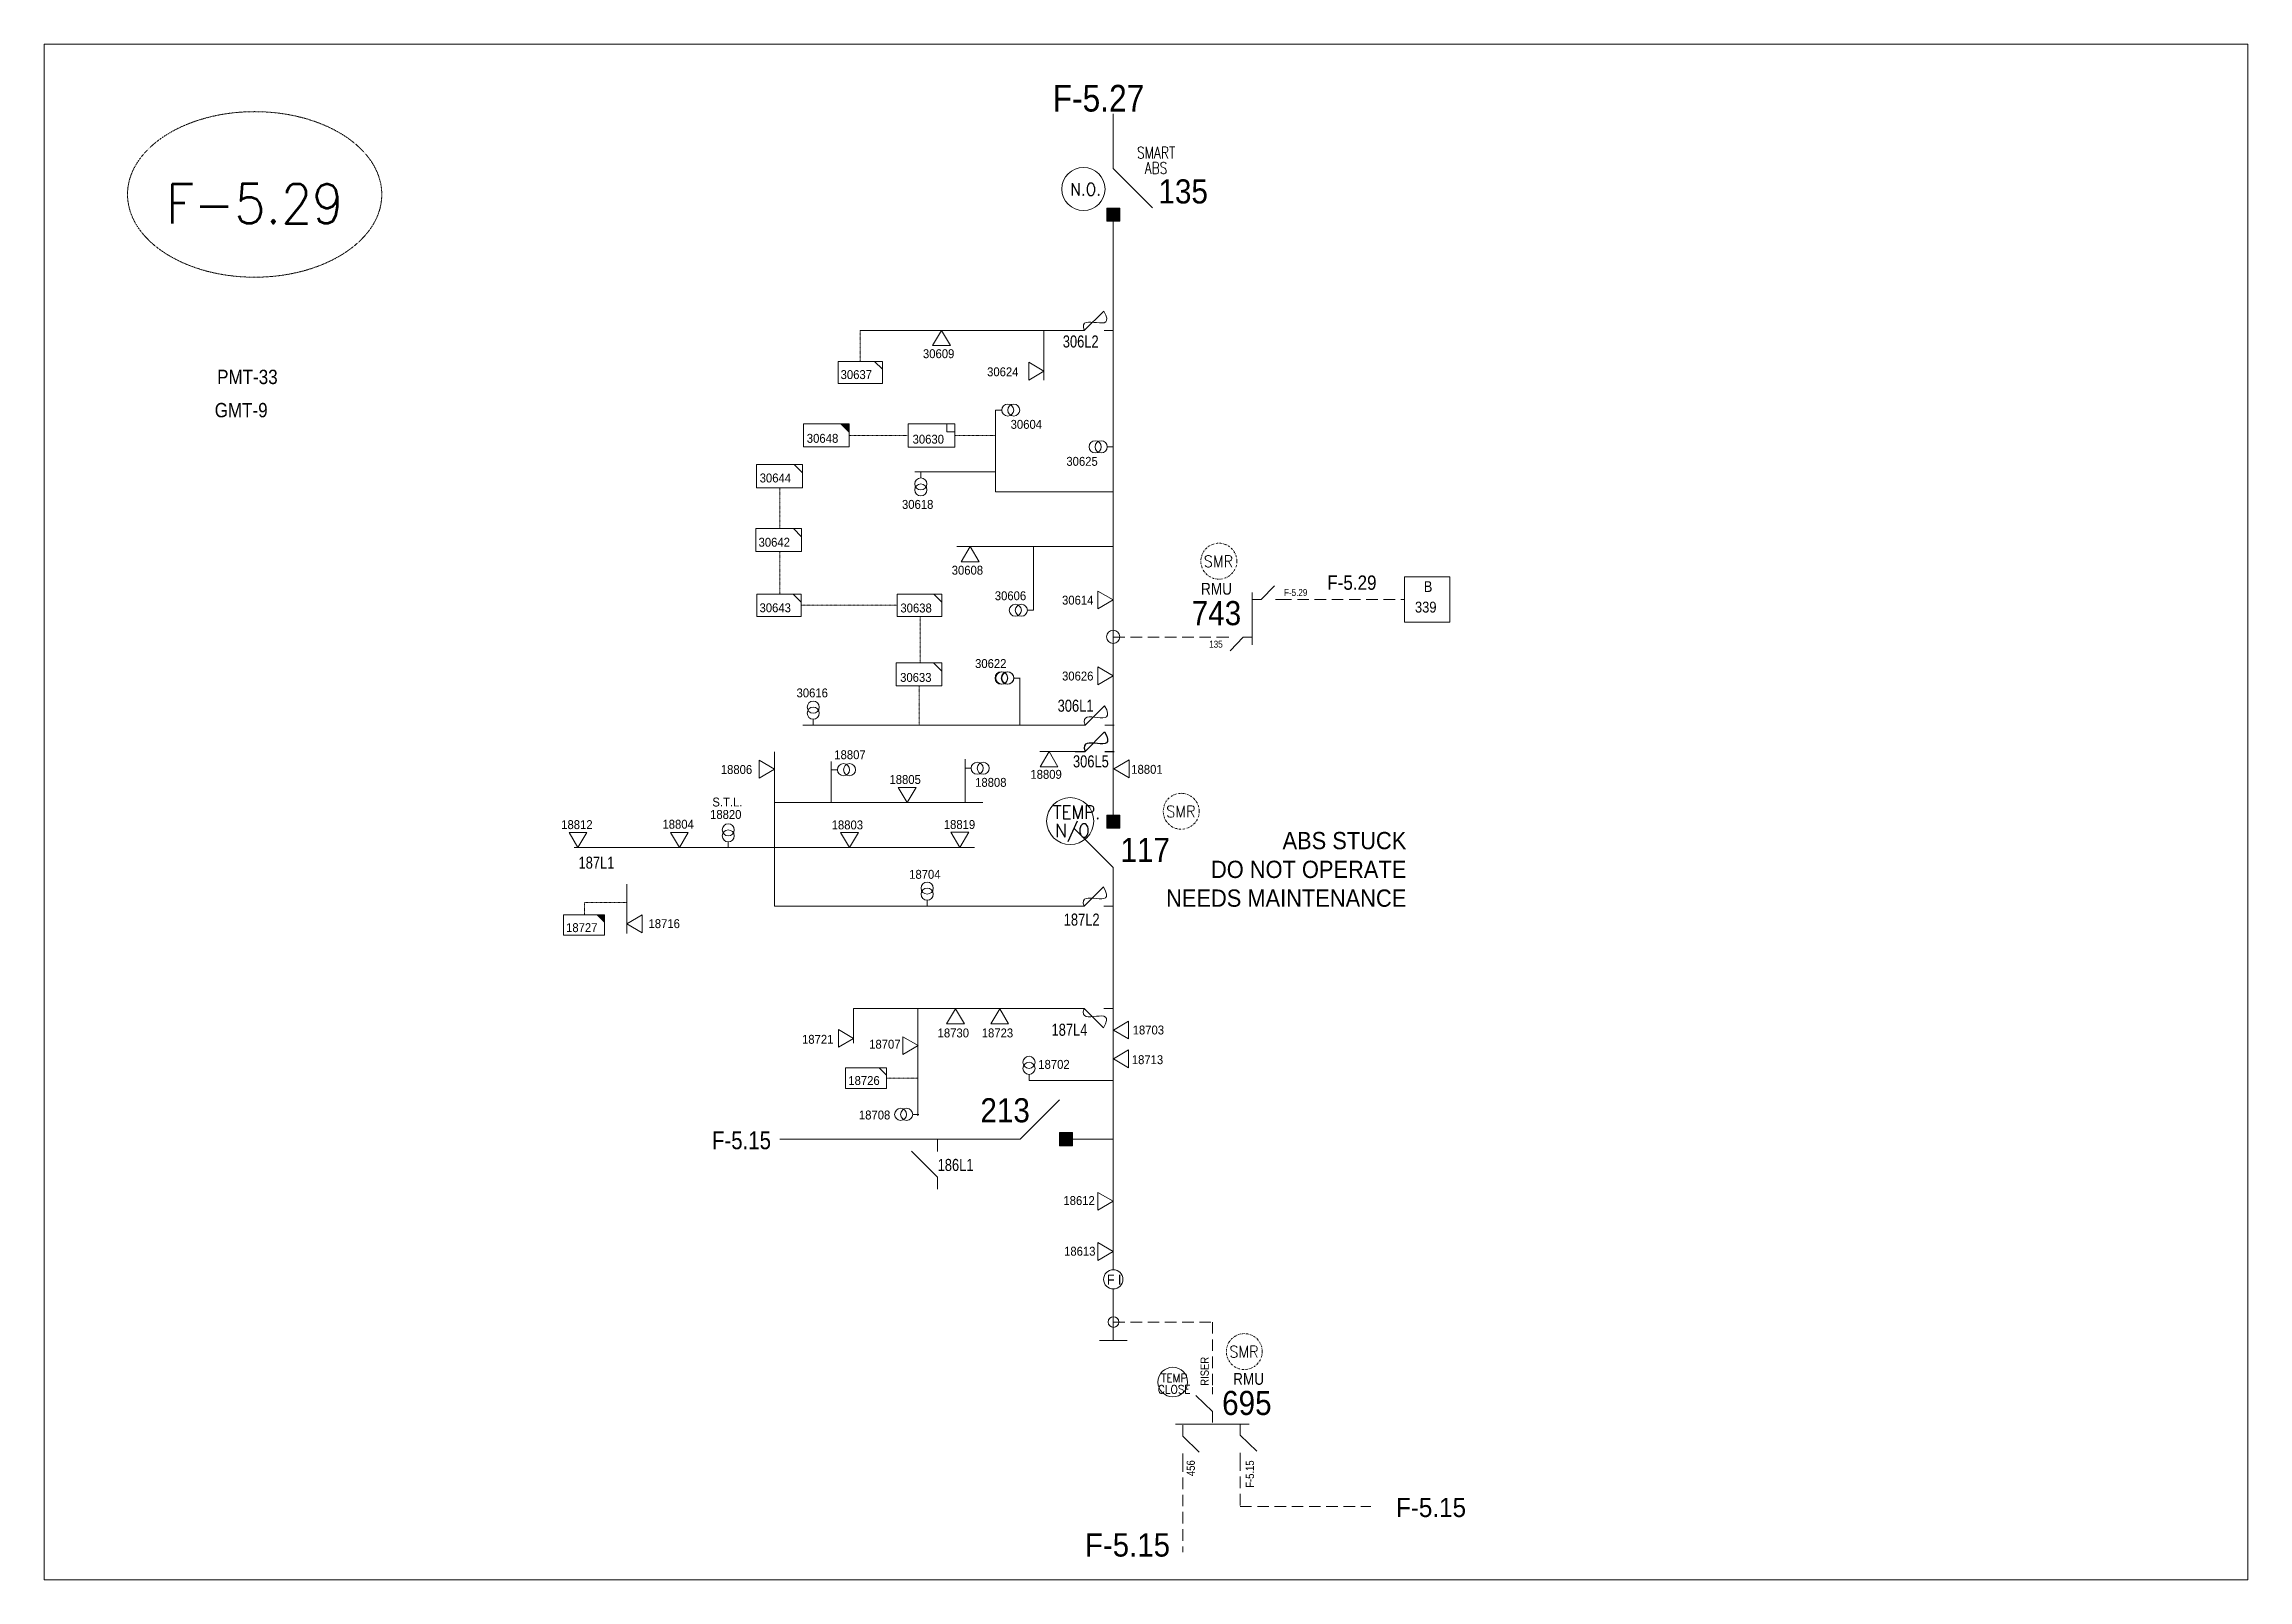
# Model space of a CAD drawing. Header units: metres. Extents: x 65984 to 144644, y -19036 to 23726.
# Drawn here: x 103074 to 103988, y -5315 to -4678 of the extents above; entities that cross this region are included whole.
import ezdxf
from ezdxf.enums import TextEntityAlignment as Align

# ---------------------------------------------------------------- set-up
doc = ezdxf.new("R2010")
doc.units = ezdxf.units.M
doc.header["$MEASUREMENT"] = 0
for name, pattern in [('DGN Style 3', [0.013877, 0, -0.013877]), ('DGN Style 4', [1.6, 0.8, -0.4, 0, -0.4]), ('HIDDEN2', [2381.25, 1587.5, -793.75])]:
    doc.linetypes.add(name, pattern=pattern)
doc.layers.get('0').update_dxf_attribs({"color": 95, "lineweight": 40})
for name, color, linetype, lineweight in [('ABS', 7, 'Continuous', 40), ('ABS NUMBER', 112, 'Continuous', 30), ('d_eos', 111, 'Continuous', 40), ('d_eos no', 121, 'Continuous', 40), ('d_fco', 5, 'Continuous', 40), ('d_fco text', 95, 'Continuous', 40), ('d_oh branch', 94, 'Continuous', 40), ('d_switch', 95, 'Continuous', 40), ('d_tf', 1, 'Continuous', 40), ('d_tf no', 6, 'Continuous', 40), ('d_tf_200', 1, 'Continuous', 40), ('d_ug cable', 95, 'Continuous', 40), ('d_unit sub', 7, 'Continuous', 40), ('EARTH FAULT INDICATOR', 95, 'Continuous', 40), ('FDR  1  05', 172, 'Continuous', 40), ('FDR  2  17', 98, 'Continuous', 40), ('fedr no', 95, 'Continuous', 40), ('GRID STATION 01', 7, 'Continuous', 40), ('Level 37', 7, 'Continuous', 0), ('O H MAIN FEEDER', 4, 'Continuous', 100), ('SW N O', 114, 'Continuous', 30)]:
    doc.layers.add(name, color=color, linetype=linetype, lineweight=lineweight)
doc.styles.add('NASKHF', font='naskhf.shx', dxfattribs={"height": 8})
doc.styles.add('Style-Andalus', font='andlso.ttf')
doc.styles.add('Style-Arial', font='arial.ttf')
doc.styles.add('Style-ENGINEERING', font='ENGINEERING.shx')
doc.styles.add('Style-msdefault', font='msdefault.shx')
doc.styles.add('Style-simplex', font='simplex.shx')
doc.styles.add('Style-STANDARD', font='STANDARD.shx')

msp = doc.modelspace()

# ---------------------------------------------------------------- texts
at = {"layer": 'ABS NUMBER', "color": 2, "lineweight": 0, "style": 'Style-Arial', "width": 0.88}
msp.add_text('117', height=10, dxfattribs=at).set_placement((103520.92, -5017.67))
at = {"layer": 'ABS NUMBER', "color": 7, "lineweight": 0, "style": 'Style-Arial', "width": 0.88}
msp.add_text('213', height=10, dxfattribs=at).set_placement((103462.82, -5125.67))
at = {"layer": 'ABS NUMBER', "color": 2, "lineweight": 0, "insert": (103557.16, -4744.69), "char_height": 10, "attachment_point": 9, "style": 'NASKHF'}
msp.add_mtext('\\fArial|b0|i0|c178178|p39;\\H1x;\\W0.88;135\\P', dxfattribs=at)
at = {"layer": 'd_eos no', "color": 2, "linetype": 'Continuous', "lineweight": 0, "style": 'Style-Arial', "width": 0.88}
msp.add_text('743', height=10, dxfattribs=at).set_placement((103550.45, -4919.47))
msp.add_text('695', height=10, dxfattribs=at).set_placement((103583.57, -5237.06), align=Align.TOP_RIGHT)
at = {"layer": 'd_fco text', "color": 7, "linetype": 'Continuous', "lineweight": 0, "style": 'Style-msdefault', "width": 0.8}
for s, p in [('306L2', (103511.85, -4799.29)), ('306L1', (103509.71, -4950.36)), ('187L2', (103512.24, -5039.07)), ('187L4', (103507.18, -5084.78))]:
    msp.add_text(s, height=5, dxfattribs=at).set_placement(p, align=Align.TOP_RIGHT)
at = {"layer": 'd_fco text', "color": 174, "linetype": 'Continuous', "lineweight": 30, "style": 'Style-msdefault', "width": 0.8}
msp.add_text('306L5', height=5, dxfattribs=at).set_placement((103516.07, -4973.45), align=Align.TOP_RIGHT)
at = {"layer": 'd_fco text', "color": 174, "linetype": 'Continuous', "lineweight": 0, "style": 'Style-msdefault', "width": 0.8}
msp.add_text('187L1', height=5, dxfattribs=at).set_placement((103311.02, -5020.46), align=Align.RIGHT)
at = {"layer": 'd_fco text', "color": 7, "linetype": 'Continuous', "lineweight": 0, "style": 'Style-msdefault', "width": 0.8}
msp.add_text('186L1', height=5, dxfattribs=at).set_placement((103445.07, -5140.84), align=Align.TOP_LEFT)
at = {"layer": 'd_switch', "color": 7, "linetype": 'Continuous', "lineweight": 0, "style": 'Style-msdefault', "width": 0.857143}
for s, p in [('F-5.29', (103588.72, -4904.45)), ('135', (103557.7, -4925.9))]:
    msp.add_text(s, height=2.92, dxfattribs=at).set_placement(p, align=Align.TOP_LEFT)
at = {"layer": 'd_switch', "color": 2, "linetype": 'Continuous', "lineweight": 0, "style": 'Style-ENGINEERING', "width": 0.857143}
msp.add_text('F-5.15', height=7.39, dxfattribs=at).set_placement((103375.96, -5129.43), align=Align.TOP_RIGHT)
at = {"layer": 'd_switch', "color": 7, "linetype": 'Continuous', "lineweight": 0, "style": 'Style-ENGINEERING', "width": 0.857143}
msp.add_text('RISER', height=3.43, rotation=89.99963, dxfattribs=at).set_placement((103554.1, -5234.93), align=Align.TOP_LEFT)
at = {"layer": 'd_switch', "color": 131, "linetype": 'Continuous', "lineweight": 0, "style": 'Style-ENGINEERING', "width": 0.857143}
for s, p in [('456', (103548.33, -5265.83)), ('F-5.15', (103572.87, -5265.89))]:
    msp.add_text(s, height=3.43, rotation=90, dxfattribs=at).set_placement(p, align=Align.TOP_RIGHT)
at = {"layer": 'd_tf no', "color": 174, "linetype": 'Continuous', "lineweight": 0, "style": 'Style-msdefault', "width": 0.945946}
for s, p in [('30609', (103438.98, -4808.71)), ('30608', (103450.91, -4898.51)), ('18730', (103445.07, -5090.45)), ('18723', (103463.37, -5090.45))]:
    msp.add_text(s, height=3.7, dxfattribs=at).set_placement(p)
at = {"layer": 'd_tf no', "color": 174, "linetype": 'Continuous', "lineweight": 0, "style": 'Style-msdefault'}
for s, width, p in [('30637', 0.945946, (103404.84, -4813.68)), ('30624', 0.945946, (103465.59, -4812.53)), ('30648', 0.953514, (103390.78, -4840.12)), ('30630', 0.945946, (103434.69, -4840.47)), ('30625', 0.945946, (103498.46, -4849.66)), ('30644', 0.945946, (103371.27, -4856.56)), ('30618', 0.945946, (103430.29, -4867.52)), ('30642', 0.945946, (103370.81, -4883.21)), ('30643', 0.945946, (103371.21, -4910.4)), ('30638', 0.945946, (103429.63, -4910.49)), ('30622', 0.945946, (103460.6, -4933.53)), ('30633', 0.945946, (103429.52, -4939.28)), ('30616', 0.945946, (103386.56, -4945.7)), ('18807', 0.945946, (103402.21, -4971.34)), ('18806', 0.945946, (103355.15, -4977.48)), ('18809', 0.945946, (103483.55, -4979.49)), ('18801', 0.945946, (103525.37, -4977.41)), ('18805', 0.945946, (103425.1, -4981.63)), ('18808', 0.945946, (103460.62, -4982.81)), ('18820', 0.945946, (103350.7, -4996.13)), ('18812', 0.945946, (103288.96, -5000.34)), ('18804', 0.945946, (103330.95, -5000.18)), ('18803', 0.945946, (103401.13, -5000.46)), ('18819', 0.945946, (103447.63, -5000.29)), ('18704', 0.945946, (103433.27, -5020.96)), ('18727', 0.945946, (103290.98, -5043.07)), ('18721', 0.945946, (103388.83, -5089.39)), ('18703', 0.945946, (103525.96, -5085.53)), ('18702', 0.945946, (103486.81, -5099.78)), ('18713', 0.945946, (103525.6, -5097.84)), ('18726', 0.945946, (103408.03, -5106.48))]:
    msp.add_text(s, height=3.7, dxfattribs=dict(at, width=width)).set_placement(p, align=Align.TOP_LEFT)
at = {"layer": 'd_tf no', "color": 174, "linetype": 'Continuous', "lineweight": 0, "style": 'Style-msdefault', "width": 0.945946}
for s, p in [('30604', (103488.36, -4834.32)), ('30606', (103481.79, -4905.41)), ('30614', (103509.68, -4907.23)), ('30626', (103509.68, -4938.71)), ('18707', (103429.69, -5091.43)), ('18708', (103425.44, -5120.78)), ('18612', (103510.25, -5156.26)), ('18613', (103510.53, -5177.28))]:
    msp.add_text(s, height=3.7, dxfattribs=at).set_placement(p, align=Align.TOP_RIGHT)
at = {"layer": 'd_tf no', "color": 1, "linetype": 'Continuous', "lineweight": 13, "ltscale": 1.290605, "style": 'Style-simplex', "width": 0.909091}
for p in [(103561.56, -4893), (103545.95, -4996.73), (103572.12, -5220.83)]:
    msp.add_text('SMR', height=4.783, dxfattribs=at).set_placement(p, align=Align.MIDDLE_CENTER)
at = {"layer": 'd_tf no', "color": 7, "linetype": 'Continuous', "lineweight": 0, "style": 'Style-msdefault', "width": 0.945946}
msp.add_text('S.T.L.', height=3.7, dxfattribs=at).set_placement((103351.64, -4990.97), align=Align.TOP_LEFT)
at = {"layer": 'd_tf no', "color": 174, "linetype": 'Continuous', "lineweight": 0, "style": 'Style-msdefault', "width": 0.945946}
msp.add_text('18716', height=3.7, dxfattribs=at).set_placement((103338.18, -5045.11), align=Align.RIGHT)
at = {"layer": 'd_tf no', "color": 2, "linetype": 'Continuous', "lineweight": 0, "style": 'Style-msdefault', "width": 0.945946}
for height, p in [(7.953, (103664.23, -5281.43)), (9.653, (103541.45, -5296.13))]:
    msp.add_text('F-5.15', height=height, dxfattribs=at).set_placement(p, align=Align.TOP_RIGHT)
at = {"layer": 'd_tf no', "color": 2, "linetype": 'Continuous', "lineweight": 0, "insert": (103639.43, -5005.23), "char_height": 7.1577, "attachment_point": 3, "style": 'NASKHF'}
msp.add_mtext('\\Fmsdefault;\\H1x;\\W0.945946;ABS STUCK\\PDO NOT OPERATE\\PNEEDS MAINTENANCE', dxfattribs=at)
at = {"layer": 'fedr no', "color": 6, "linetype": 'Continuous', "lineweight": 0, "insert": (103161.83, -4744.62), "char_height": 16.503, "attachment_point": 5, "style": 'Style-STANDARD'}
msp.add_mtext('F-5.29', dxfattribs=at)
at = {"layer": 'GRID STATION 01', "color": 2, "linetype": 'Continuous', "lineweight": 0, "style": 'Style-msdefault', "width": 0.888889}
for s, height, p in [('F-5.27', 11.066, (103492.78, -4695.36)), ('F-5.29', 5.94, (103606.68, -4898.85))]:
    msp.add_text(s, height=height, dxfattribs=at).set_placement(p, align=Align.TOP_LEFT)
at = {"layer": 'GRID STATION 01', "linetype": 'Continuous', "lineweight": 13, "style": 'Style-msdefault', "width": 0.888889}
for s, p in [('PMT-33', (103146.26, -4813.52)), ('GMT-9', (103145.25, -4827.29))]:
    msp.add_text(s, height=5.94, dxfattribs=at).set_placement(p, align=Align.TOP_LEFT)
at = {"layer": 'GRID STATION 01', "color": 7, "linetype": 'Continuous', "lineweight": 0, "style": 'Style-msdefault', "width": 0.888889}
for s, p in [('B', (103646.69, -4901.21)), ('339', (103643.04, -4909.72))]:
    msp.add_text(s, height=4.5, dxfattribs=at).set_placement(p, align=Align.TOP_LEFT)
at = {"layer": 'Level 37', "color": 2, "linetype": 'Continuous', "lineweight": 0, "style": 'Style-msdefault', "width": 0.86}
msp.add_text('RMU', height=4.9, rotation=359.99963, dxfattribs=at).set_placement((103567.14, -4906.81), align=Align.RIGHT)
msp.add_text('RMU', height=4.9, rotation=359.99963, dxfattribs=at).set_placement((103567.62, -5229.63), align=Align.TOP_LEFT)
at = {"layer": 'Level 37', "color": 2, "linetype": 'Continuous', "lineweight": 13, "ltscale": 0.954148, "insert": (103535.65, -4726.66), "char_height": 4.7936, "attachment_point": 5, "line_spacing_factor": 0.8, "style": 'Style-STANDARD'}
msp.add_mtext('\\H1x;\\W0.854701;SMART \\PABS', dxfattribs=at)

# ---------------------------------------------------------------- blocks, each defined once
blk = doc.blocks.new('TF_8')
at = {"color": 0, "linetype": 'ByBlock', "lineweight": -2}
blk.add_line((6.3, 4.95), (9.9, 1.35), dxfattribs=at)
blk.add_3dface([(-10.1, 4.95), (9.9, 4.95), (9.9, -5.05), (-10.1, -5.05)], dxfattribs=at)
blk = doc.blocks.new('TFU_129')
at = {"layer": 'd_tf_200', "color": 174, "linetype": 'Continuous', "lineweight": 0}
blk.add_line((0, 10), (0, 0), dxfattribs=at)
for centre in [(0, 30), (0, 20)]:
    blk.add_circle(centre, 10, dxfattribs=at)
blk = doc.blocks.new('TF3')
at = {"color": 0, "linetype": 'ByBlock', "lineweight": -2}
for p, q in [((11.3, 9), (18.3, 9)), ((18.3, 9), (18.3, 2))]:
    blk.add_line(p, q, dxfattribs=at)
at = {"color": 0, "linetype": 'ByBlock', "lineweight": -2, "flags": 128}
blk.add_lwpolyline([(18.3, 2), (11.3, 2), (11.3, 9)], dxfattribs=at)
at = {"color": 0, "linetype": 'ByBlock', "lineweight": -2}
blk.add_3dface([(-21.7, 9), (18.3, 9), (18.3, -11), (-21.7, -11)], dxfattribs=at)
blk = doc.blocks.new('TFU_65')
at = {"layer": 'FDR  2  17', "color": 174, "linetype": 'Continuous', "lineweight": 0}
blk.add_line((0, 10), (0, 0), dxfattribs=at)
for centre in [(0, 30), (0, 20)]:
    blk.add_circle(centre, 10, dxfattribs=at)
blk = doc.blocks.new('*U1198')
at = {"layer": 'd_fco', "color": 7, "linetype": 'Continuous', "lineweight": 0}
blk.add_line((-4.6, 4.2), (-10.1, 4.2), dxfattribs=at)
at = {"layer": 'd_fco', "color": 7, "linetype": 'Continuous', "lineweight": 0, "flags": 128}
blk.add_lwpolyline([(13, 4.2), (7.1, 4.2), (-4.4, -7.3)], dxfattribs=at)
at = {"layer": 'd_fco', "color": 7, "linetype": 'Continuous', "lineweight": 0}
blk.add_open_spline([(-4.4, -7.3), (-13, 7.7), (11.6, -7.7), (7.1, 4.2)], degree=3, dxfattribs=at)
blk = doc.blocks.new('exist.us-1000kva')
at = {"color": 0, "linetype": 'ByBlock', "lineweight": -2, "flags": 128}
blk.add_lwpolyline([(40, 12.9), (32.8, 20), (40, 20)], close=True, dxfattribs=at)
at = {"color": 0, "linetype": 'ByBlock', "lineweight": -2, "extrusion": (0, 0, -1)}
blk.add_solid([(-40, 12.9), (-32.8, 20), (-40, 20)], dxfattribs=at)
at = {"color": 0, "linetype": 'ByBlock', "lineweight": -2, "xscale": 2, "yscale": 2}
blk.add_blockref('TF_8', (20.2, 10.1), dxfattribs=at)
blk = doc.blocks.new('ABS2_1_1')
at = {"color": 0, "linetype": 'ByBlock', "lineweight": -2, "ltscale": 500}
for q in [(-29900, 43500), (0, 0)]:
    blk.add_line((0, 13600), q, dxfattribs=at)
at = {"color": 0, "linetype": 'ByBlock', "lineweight": -2, "ltscale": 500, "flags": 128}
for points in [[(5000, 43600), (-5000, 43600), (-5000, 53600), (5000, 53600)], [(3791, 49653), (3791, 49653), (3791, 49653)]]:
    blk.add_lwpolyline(points, close=True, dxfattribs=at)
at = {"color": 0, "linetype": 'ByBlock', "lineweight": -2, "ltscale": 500}
for points in [[(5000, 43600), (-5000, 43600), (5000, 53600), (-5000, 53600)], [(3791, 49653), (3791, 49653), (3791, 49653)]]:
    blk.add_solid(points, dxfattribs=at)
blk = doc.blocks.new('*U1199')
at = {"layer": 'EARTH FAULT INDICATOR', "color": 2, "linetype": 'Continuous', "lineweight": 0}
blk.add_circle((0.02, 0.13), 4, dxfattribs=at)
at = {"layer": 'EARTH FAULT INDICATOR', "color": 2, "lineweight": 0, "style": 'Style-Andalus', "width": 0.9}
blk.add_text('F I', height=4.234, dxfattribs=at).set_placement((-2.61, 2.11), align=Align.TOP_LEFT)
blk = doc.blocks.new('*U1200')
at = {"layer": 'ABS', "color": 7, "linetype": 'Continuous', "lineweight": 0, "ltscale": 0.188882}
for p, q in [((-8, -8.1), (8.3, 8.2)), ((-8, -8.1), (-15.4, -8.1)), ((15.4, -8.1), (8, -8.1))]:
    blk.add_line(p, q, dxfattribs=at)
blk = doc.blocks.new('*U1405')
at = {"layer": 'd_fco', "color": 174, "linetype": 'Continuous', "lineweight": 30}
blk.add_line((-4.6, 4.2), (-10.1, 4.2), dxfattribs=at)
at = {"layer": 'd_fco', "color": 174, "linetype": 'Continuous', "lineweight": 30, "flags": 128}
blk.add_lwpolyline([(13, 4.2), (7.1, 4.2), (-4.4, -7.3)], dxfattribs=at)
at = {"layer": 'd_fco', "color": 174, "linetype": 'Continuous', "lineweight": 30}
blk.add_open_spline([(-4.4, -7.3), (-13, 7.7), (11.6, -7.7), (7.1, 4.2)], degree=3, dxfattribs=at)
blk = doc.blocks.new('TRA1_415')
at = {"layer": 'd_tf', "color": 174, "linetype": 'Continuous', "lineweight": 0, "ltscale": 0.00019707, "flags": 128}
blk.add_lwpolyline([(10, -17), (0, 0), (-10, -17)], close=True, dxfattribs=at)
blk = doc.blocks.new('TRA1_414')
at = {"layer": 'd_tf', "color": 174, "linetype": 'Continuous', "lineweight": 0, "ltscale": 0.00019707, "xscale": 1.000046566207834, "yscale": 1.000046566207834, "zscale": 1.000046566207834, "rotation": 180}
blk.add_blockref('TRA1_415', (0, 0), dxfattribs=at)
blk = doc.blocks.new('TRA1_417')
at = {"layer": 'd_tf', "color": 174, "linetype": 'Continuous', "lineweight": 0, "ltscale": 0.00019715, "flags": 128}
blk.add_lwpolyline([(10, -17), (0, 0), (-10, -17)], close=True, dxfattribs=at)
blk = doc.blocks.new('TRA1_416')
at = {"layer": 'd_tf', "color": 174, "linetype": 'Continuous', "lineweight": 0, "ltscale": 0.00019715, "xscale": 1.000046566207833, "yscale": 1.000046566207833, "zscale": 1.000046566207833, "rotation": 180}
blk.add_blockref('TRA1_417', (0, 0), dxfattribs=at)
blk = doc.blocks.new('TRA1_192')
at = {"layer": 'd_tf', "color": 174, "linetype": 'Continuous', "lineweight": 0, "ltscale": 0.000150064, "flags": 128}
blk.add_lwpolyline([(10.1, -17), (0.1, 0), (-9.9, -17)], close=True, dxfattribs=at)
blk = doc.blocks.new('TRA1_191')
at = {"layer": 'd_tf', "color": 174, "linetype": 'Continuous', "lineweight": 0, "ltscale": 0.000150064, "xscale": 1.000046566207833, "yscale": 1.000046566207833, "zscale": 1.000046566207833, "rotation": 180}
blk.add_blockref('TRA1_192', (0, 0), dxfattribs=at)
blk = doc.blocks.new('TRA1_194')
at = {"layer": 'd_tf', "color": 174, "linetype": 'Continuous', "lineweight": 0, "ltscale": 0.000150003, "flags": 128}
blk.add_lwpolyline([(10, -17), (0, 0), (-10, -17)], close=True, dxfattribs=at)
blk = doc.blocks.new('TRA1_193')
at = {"layer": 'd_tf', "color": 174, "linetype": 'Continuous', "lineweight": 0, "ltscale": 0.000150003, "xscale": 1.000046566207834, "yscale": 1.000046566207834, "zscale": 1.000046566207834, "rotation": 180}
blk.add_blockref('TRA1_194', (0, 0), dxfattribs=at)
blk = doc.blocks.new('TRA1_188')
at = {"layer": 'd_tf', "color": 174, "linetype": 'Continuous', "lineweight": 0, "ltscale": 0.000164311, "extrusion": (0, 0, -1), "flags": 128}
blk.add_lwpolyline([(-10, -17), (0, 0), (10, -17)], close=True, dxfattribs=at)
blk = doc.blocks.new('TRA1_187')
at = {"layer": 'd_tf', "color": 174, "linetype": 'Continuous', "lineweight": 0, "ltscale": 0.000164311, "xscale": 1.000046566207833, "yscale": 1.000046566207833, "zscale": 1.000046566207833, "rotation": 180}
blk.add_blockref('TRA1_188', (0, 0), dxfattribs=at)
blk = doc.blocks.new('TRA1_190')
at = {"layer": 'd_tf', "color": 174, "linetype": 'Continuous', "lineweight": 0, "ltscale": 0.000164244, "flags": 128}
blk.add_lwpolyline([(10, -17), (0, 0), (-10, -17)], close=True, dxfattribs=at)
blk = doc.blocks.new('TRA1_189')
at = {"layer": 'd_tf', "color": 174, "linetype": 'Continuous', "lineweight": 0, "ltscale": 0.000164244, "xscale": 1.000046566207834, "yscale": 1.000046566207834, "zscale": 1.000046566207834, "rotation": 180}
blk.add_blockref('TRA1_190', (0, 0), dxfattribs=at)
blk = doc.blocks.new('*U3408')
at = {"layer": 'SW N O', "color": 3, "lineweight": 0, "ltscale": 0.426762}
blk.add_circle((0, 0), 16.8, dxfattribs=at)
at = {"layer": 'SW N O', "color": 3, "lineweight": 0, "style": 'Style-STANDARD'}
blk.add_text('N.O.', height=9.6, dxfattribs=at).set_placement((1.7, -0.2), align=Align.MIDDLE_CENTER)
blk = doc.blocks.new('*U3628')
at = {"layer": 'SW N O', "color": 3, "lineweight": 0, "ltscale": 0.426762}
blk.add_circle((0, 0), 16.8, dxfattribs=at)
at = {"layer": 'SW N O', "color": 3, "lineweight": 0, "insert": (1.7, -1.8), "char_height": 9.6, "attachment_point": 5, "line_spacing_factor": 0.812622, "style": 'Style-STANDARD'}
blk.add_mtext(' TEMP. \\PN/O ', dxfattribs=at)
blk = doc.blocks.new('*U4264')
at = {"layer": 'SW N O', "color": 1, "lineweight": 0}
blk.add_circle((0, 0), 16.8, dxfattribs=at)
at = {"layer": 'SW N O', "color": 1, "lineweight": 0, "insert": (1.7, -1.8), "char_height": 9.6, "attachment_point": 5, "line_spacing_factor": 0.812622, "style": 'Style-STANDARD'}
blk.add_mtext('TEMP\\PCLOSE', dxfattribs=at)

# ---------------------------------------------------------------- linework, layer by layer
at = {"layer": 'd_eos', "color": 2, "linetype": 'Continuous', "lineweight": 0, "ltscale": 0.54966}
for p, q in [((103575.54, -4927.64), (103575.54, -4905.9)), ((103579.27, -4908.8), (103584.72, -4903.18)), ((103575.54, -4908.8), (103579.27, -4908.8)), ((103585.24, -4908.8), (103587.5, -4908.8)), ((103565.85, -4924.44), (103563.59, -4924.44)), ((103571.82, -4924.44), (103566.37, -4930.05)), ((103575.54, -4924.44), (103571.82, -4924.44))]:
    msp.add_line(p, q, dxfattribs=at)
at = {"layer": 'd_eos', "color": 2, "linetype": 'Continuous', "lineweight": 0, "ltscale": 0.625574}
for p, q in [((103559.07, -5238.35), (103559.07, -5235.58)), ((103559.07, -5245.65), (103552.2, -5238.98)), ((103559.07, -5250.2), (103559.07, -5245.65)), ((103543.74, -5250.87), (103574.33, -5250.87)), ((103546.73, -5251.23), (103546.74, -5255.78)), ((103570.54, -5250.87), (103570.54, -5255.42)), ((103546.74, -5255.78), (103553.6, -5262.45)), ((103546.74, -5263.08), (103546.74, -5265.85)), ((103570.54, -5255.42), (103577.4, -5262.08)), ((103570.54, -5262.72), (103570.54, -5265.49))]:
    msp.add_line(p, q, dxfattribs=at)
at = {"layer": 'd_oh branch', "color": 174, "linetype": 'Continuous', "lineweight": 0}
for p, q in [((103469.15, -4855.88), (103435.55, -4855.88)), ((103377.36, -4971.93), (103377.36, -5036.07)), ((103505.13, -4971.8), (103487.43, -4971.81)), ((103400.97, -4975.94), (103400.97, -4993.03)), ((103456.48, -4975.09), (103456.48, -4993.03)), ((103463.8, -4993.03), (103377.36, -4993.03)), ((103294.3, -5011.72), (103460.3, -5011.72)), ((103316.23, -5047.41), (103316.23, -5026.95)), ((103377.36, -5036.07), (103502.84, -5036.07)), ((103502.84, -5078.46), (103410.18, -5078.46)), ((103410.18, -5078.46), (103410.18, -5092.8)), ((103436.8, -5123), (103436.8, -5078.46)), ((103517.93, -5108.28), (103482.97, -5108.28))]:
    msp.add_line(p, q, dxfattribs=at)
at = {"layer": 'd_oh branch', "color": 174, "linetype": 'Continuous', "lineweight": 0, "flags": 128}
for points in [[(103412.98, -4797.21), (103503.42, -4797.21)], [(103489.15, -4817.9), (103489.15, -4797.21)], [(103516.1, -4797.21), (103517.96, -4797.21)], [(103469.13, -4830.23), (103469.13, -4864.12)], [(103517.96, -4864.12), (103469.13, -4864.12)], [(103517.96, -4886.86), (103453.07, -4886.86)], [(103484.79, -4886.86), (103484.79, -4913.28)], [(103479.21, -4941.33), (103479.21, -4960.96)], [(103503.64, -4960.96), (103389.18, -4960.96)]]:
    msp.add_lwpolyline(points, dxfattribs=at)
at = {"layer": 'd_ug cable', "color": 174, "linetype": 'DGN Style 3', "lineweight": 0}
for p, q in [((103412.98, -4797.21), (103412.98, -4810.04)), ((103408.38, -4840.78), (103432.64, -4840.78)), ((103452.26, -4840.78), (103469.13, -4840.78)), ((103379.63, -4862.5), (103379.63, -4879.4)), ((103379.63, -4888.83), (103379.63, -4906.66)), ((103423.9, -5107.35), (103436.8, -5107.35))]:
    msp.add_line(p, q, dxfattribs=at)
at = {"layer": 'd_ug cable', "color": 174, "linetype": 'DGN Style 3', "lineweight": 0, "flags": 128}
for points in [[(103428.27, -4911.18), (103388.67, -4911.18)], [(103437.89, -4935.13), (103437.89, -4915.98)], [(103437.46, -4944.61), (103437.46, -4960.96)], [(103298.58, -5039.54), (103298.58, -5034.54), (103316.23, -5034.54)]]:
    msp.add_lwpolyline(points, dxfattribs=at)
at = {"layer": 'd_ug cable', "color": 174, "linetype": 'HIDDEN2', "lineweight": 0, "ltscale": 0.003}
for points in [[(103587.13, -4908.8), (103638.7, -4908.8)], [(103517.93, -4924.44), (103563.59, -4924.44)], [(103517.93, -5208.54), (103559.07, -5208.54), (103559.07, -5235.58)]]:
    msp.add_lwpolyline(points, dxfattribs=at)
at = {"layer": 'd_ug cable', "color": 131, "linetype": 'HIDDEN2', "lineweight": 0, "ltscale": 0.003}
for points in [[(103546.74, -5265.85), (103546.74, -5303.95)], [(103570.54, -5265.49), (103570.54, -5285.01), (103624.73, -5285.01)]]:
    msp.add_lwpolyline(points, dxfattribs=at)
at = {"layer": 'd_ug cable', "color": 2, "linetype": 'DGN Style 4', "lineweight": 13}
for centre in [(103561.7, -4892.92), (103546.09, -4996.65), (103572.26, -5220.75)]:
    msp.add_circle(centre, 7.45, dxfattribs=at)
at = {"layer": 'fedr no', "color": 82, "linetype": 'DGN Style 3', "lineweight": 0, "true_color": 0x1dc70e}
msp.add_ellipse((103161.83, -4740.8), major_axis=(52.72, 0), ratio=0.651175, dxfattribs=at)
at = {"layer": 'GRID STATION 01', "color": 7, "lineweight": 0, "ltscale": 0.379284, "flags": 128}
msp.add_lwpolyline([(103657.44, -4918.16), (103657.44, -4899.43), (103638.7, -4899.43), (103638.7, -4918.16)], close=True, dxfattribs=at)
at = {"layer": 'O H MAIN FEEDER', "color": 13, "lineweight": 0, "ltscale": 0.488306}
msp.add_line((103517.93, -4725.39), (103517.93, -4707.42), dxfattribs=at)
at = {"layer": 'O H MAIN FEEDER', "color": 174, "lineweight": 0, "ltscale": 0.488306}
for p, q in [((103517.93, -4998.22), (103517.93, -4750.67)), ((103517.93, -5020.01), (103517.93, -5041.87)), ((103517.93, -5186.79), (103517.93, -5024.31)), ((103471.87, -5132.64), (103379.64, -5132.64)), ((103517.93, -5132.64), (103498.13, -5132.64)), ((103517.93, -5216.32), (103517.93, -5194.79)), ((103523.64, -5216.14), (103512.22, -5216.14))]:
    msp.add_line(p, q, dxfattribs=at)
at = {"layer": 'O H MAIN FEEDER', "color": 140, "linetype": 'Continuous', "lineweight": 0, "flags": 128}
msp.add_lwpolyline([(103074.5, -4678.44), (103988.48, -4678.44), (103988.48, -5315.47), (103074.5, -5315.47)], close=True, dxfattribs=at)
at = {"layer": 'O H MAIN FEEDER', "color": 174, "lineweight": 0, "ltscale": 0.488306}
for centre, radius in [((103517.89, -4924.3), 2.74), ((103518, -5208.51), 2.21)]:
    msp.add_circle(centre, radius, dxfattribs=at)

# ---------------------------------------------------------------- block references
at = {"layer": 'ABS', "color": 2, "linetype": 'Continuous', "lineweight": 0, "ltscale": 0.812883, "zscale": 0.000360672857092237}
for p, xscale, yscale, rotation in [((103517.93, -4722.69), 0.0005446322480400586, 0.0005446322480400586, 179.9999928008099), ((103517.93, -5027.42), 0.0005446322480400587, 0.0005446322480400587, 359.9999999999997)]:
    msp.add_blockref('ABS2_1_1', p, dxfattribs=dict(at, xscale=xscale, yscale=yscale, rotation=rotation))
at = {"layer": 'ABS', "color": 7, "linetype": 'Continuous', "lineweight": 0, "ltscale": 0.812883, "xscale": 0.0005446322480400587, "yscale": 0.0005446322480400587, "zscale": 0.000360672857092237, "rotation": 269.9999999999998}
msp.add_blockref('ABS2_1_1', (103471.87, -5132.64), dxfattribs=at)
at = {"layer": 'ABS', "color": 7, "linetype": 'Continuous', "lineweight": 0, "ltscale": 0.188882, "xscale": 0.6674257399709624, "yscale": 0.6674257399709624, "zscale": 0.6674257399709624, "rotation": 90.00000000000001}
msp.add_blockref('*U1200', (103439.64, -5143.14), dxfattribs=at)
at = {"layer": 'd_fco', "color": 7, "linetype": 'Continuous', "lineweight": 0, "xscale": 0.7000000000000001, "yscale": 0.7000000000000001, "zscale": 0.7000000000000001, "rotation": 179.9644578622516}
for p in [(103510.87, -4794.26), (103511.24, -4958.01), (103510.8, -5033.13)]:
    msp.add_blockref('*U1198', p, dxfattribs=at)
at = {"layer": 'd_fco', "color": 174, "linetype": 'Continuous', "lineweight": 30, "xscale": 0.7000000000000001, "yscale": 0.7000000000000001, "zscale": 0.7000000000000001, "rotation": 179.9644578622516}
msp.add_blockref('*U1405', (103511.24, -4968.86), dxfattribs=at)
at = {"layer": 'd_fco', "color": 7, "linetype": 'Continuous', "lineweight": 0, "extrusion": (0, 0, -1), "xscale": 0.7000000000000001, "yscale": 0.7000000000000001, "zscale": 0.7000000000000001, "rotation": 359.9644578622516}
msp.add_blockref('*U1198', (-103510.8, -5081.41), dxfattribs=at)
at = {"layer": 'd_tf', "color": 174, "linetype": 'Continuous', "lineweight": 0, "ltscale": 0.00019715, "xscale": 0.37, "yscale": 0.37, "zscale": 0.37, "rotation": 180.0000000000001}
msp.add_blockref('TRA1_416', (103446.68, -4797.21), dxfattribs=at)
at = {"layer": 'd_tf', "color": 174, "linetype": 'Continuous', "lineweight": 0, "ltscale": 0.00019707, "xscale": 0.37, "yscale": 0.37, "zscale": 0.37}
for p, rotation in [((103489.15, -4814.07), 89.99999999999997), ((103458.58, -4886.86), 180.0000000000001)]:
    msp.add_blockref('TRA1_414', p, dxfattribs=dict(at, rotation=rotation))
at = {"layer": 'd_tf', "color": 174, "linetype": 'Continuous', "lineweight": 0, "ltscale": 0.00019715, "extrusion": (0, 0, -1), "xscale": 0.37, "yscale": 0.37, "zscale": 0.37, "rotation": 269.9999999999999}
for p in [(-103517.82, -4908.99), (-103517.82, -4940.47)]:
    msp.add_blockref('TRA1_416', p, dxfattribs=at)
at = {"layer": 'd_tf', "color": 174, "linetype": 'Continuous', "lineweight": 0, "ltscale": 0.000150064, "xscale": 0.37, "yscale": 0.37, "zscale": 0.37}
for p, rotation in [((103491.23, -4971.86), 180), ((103518.18, -4979.11), 269.9999999999999), ((103295.94, -5011.71), 359.9999999999999), ((103337.99, -5011.71), 359.9999999999999), ((103408.56, -5011.71), 359.9999999999999), ((103454.29, -5011.64), 359.9999999999999)]:
    msp.add_blockref('TRA1_191', p, dxfattribs=dict(at, rotation=rotation))
at = {"layer": 'd_tf', "color": 174, "linetype": 'Continuous', "lineweight": 0, "ltscale": 0.000150003, "xscale": 0.37, "yscale": 0.37, "zscale": 0.37, "rotation": 89.99999999999997}
msp.add_blockref('TRA1_193', (103377.37, -4979.15), dxfattribs=at)
at = {"layer": 'd_tf', "color": 174, "linetype": 'Continuous', "lineweight": 0, "ltscale": 0.000150064, "extrusion": (0, 0, -1), "xscale": 0.37, "yscale": 0.37, "zscale": 0.37, "rotation": 359.9999999999999}
msp.add_blockref('TRA1_191', (-103432.42, -4993.03), dxfattribs=at)
at = {"layer": 'd_tf', "color": 174, "linetype": 'Continuous', "lineweight": 0, "ltscale": 0.000150003, "extrusion": (0, 0, -1), "xscale": 0.37, "yscale": 0.37, "zscale": 0.37, "rotation": 89.99999999999997}
msp.add_blockref('TRA1_193', (-103316.23, -5043.34), dxfattribs=at)
at = {"layer": 'd_tf', "color": 174, "linetype": 'Continuous', "lineweight": 0, "ltscale": 0.000164311, "extrusion": (0, 0, -1), "xscale": 0.37, "yscale": 0.37, "zscale": 0.37}
for p, rotation in [((-103452.5, -5078.59), 180), ((-103470.8, -5078.59), 180), ((-103436.99, -5093.87), 269.9999999999999), ((-103517.86, -5158.42), 269.9999999999999), ((-103517.86, -5179.23), 269.9999999999999)]:
    msp.add_blockref('TRA1_187', p, dxfattribs=dict(at, rotation=rotation))
at = {"layer": 'd_tf', "color": 174, "linetype": 'Continuous', "lineweight": 0, "ltscale": 0.000164244, "xscale": 0.37, "yscale": 0.37, "zscale": 0.37, "rotation": 89.99999999999997}
msp.add_blockref('TRA1_189', (103410.19, -5090.85), dxfattribs=at)
at = {"layer": 'd_tf', "color": 174, "linetype": 'Continuous', "lineweight": 0, "ltscale": 0.000164311, "xscale": 0.37, "yscale": 0.37, "zscale": 0.37, "rotation": 269.9999999999999}
for p in [(103518, -5087.39), (103518, -5099.36)]:
    msp.add_blockref('TRA1_187', p, dxfattribs=at)
at = {"layer": 'd_tf_200', "color": 174, "linetype": 'Continuous', "lineweight": 0, "extrusion": (0, 0, -1), "xscale": 0.25, "yscale": 0.25, "zscale": 0.25}
for p, rotation in [((-103469.13, -4830.23), 89.99999999999993), ((-103437.23, -5122.36), 269.9999999999998)]:
    msp.add_blockref('TFU_129', p, dxfattribs=dict(at, rotation=rotation))
at = {"layer": 'd_tf_200', "color": 174, "linetype": 'Continuous', "lineweight": 0, "xscale": 0.25, "yscale": 0.25, "zscale": 0.25}
for p, rotation in [((103517.91, -4845.47), 89.99999999999991), ((103438.09, -4855.88), 179.9999999999999), ((103484.79, -4913.28), 89.99999999999993), ((103479.17, -4941.38), 89.99999999999993), ((103393.48, -4960.96), 359.9999999999999), ((103401.05, -4979.4), 269.9999999999998), ((103456.48, -4978.82), 269.9999999999998), ((103358.25, -5011.87), 359.9999999999998), ((103440.71, -5036.01), 359.9999999999998), ((103482.97, -5108.28), 359.9999999999999)]:
    msp.add_blockref('TFU_129', p, dxfattribs=dict(at, rotation=rotation))
at = {"layer": 'd_unit sub', "color": 174, "linetype": 'Continuous', "lineweight": 0, "xscale": 0.47433167287538, "yscale": 0.47433167287538, "zscale": 0.4267622666565712, "rotation": 359.9999999999999}
msp.add_blockref('exist.us-1000kva', (103389.41, -4845.43), dxfattribs=at)
at = {"layer": 'EARTH FAULT INDICATOR', "color": 2, "linetype": 'Continuous', "lineweight": 0}
msp.add_blockref('*U1199', (103517.91, -5190.92), dxfattribs=at)
at = {"layer": 'FDR  1  05', "color": 174, "linetype": 'Continuous', "lineweight": 0, "rotation": 359.9999999999999}
for name, p, xscale, yscale, zscale in [('TF_8', (103413.08, -4814.58), 0.9176150238364947, 0.9176150238364947, 0.4267622666565712), ('TF3', (103443.4, -4840.3), 0.4838143533095237, 0.4838143533095237, 0.1300771388769227), ('TF_8', (103379.59, -4857.64), 0.9605114144238245, 0.9605114144238245, 0.3456774359918224), ('TF_8', (103379.26, -4884.05), 0.9490944533969808, 0.9490944533969808, 0.3456774359918224), ('TF_8', (103379.38, -4911.19), 0.9150833205052248, 0.9150833205052248, 0.3456774359918224), ('TF_8', (103437.64, -4911.2), 0.9230578072293494, 0.9230578072293494, 0.3456774359918224), ('TF_8', (103437.39, -4939.82), 0.9478468633064833, 0.9478468633064833, 0.3456774359918224), ('exist.us-1000kva', (103289.87, -5048.08), 0.4267622666565712, 0.4267622666565712, 0.4267622666565712), ('TF_8', (103415.45, -5107.26), 0.8535245333131425, 0.8535245333131425, 0.4267622666565712)]:
    msp.add_blockref(name, p, dxfattribs=dict(at, xscale=xscale, yscale=yscale, zscale=zscale))
at = {"layer": 'FDR  2  17', "color": 174, "linetype": 'Continuous', "lineweight": 0, "xscale": 0.2560573599939425, "yscale": 0.2560573599939425, "zscale": 0.2560573599939425, "rotation": 89.99999999999993}
msp.add_blockref('TFU_65', (103479.17, -4941.38), dxfattribs=at)
at = {"layer": 'SW N O', "color": 3, "lineweight": 0}
for name, p, xscale, yscale, zscale in [('*U3408', (103505.53, -4738.55), 0.533082031607191, 0.533082031607191, 0.533082031607191), ('*U3628', (103500.04, -5000.72), 0.580664538401518, 0.580664538401518, 0.580664538401518)]:
    msp.add_blockref(name, p, dxfattribs=dict(at, xscale=xscale, yscale=yscale, zscale=zscale))
at = {"layer": 'SW N O', "color": 1, "lineweight": 0, "xscale": 0.3651967713113556, "yscale": 0.3651967713113556, "zscale": 0.3651967713113556}
msp.add_blockref('*U4264', (103542.59, -5233.4), dxfattribs=at)

msp.set_redraw_order([(e.dxf.handle, doc.entitydb.next_handle()) for e in msp.query("TEXT MTEXT ATTDEF DIMENSION ARC_DIMENSION")])  # texts and dimensions are drawn at this point

doc.saveas('drawing.dxf')
